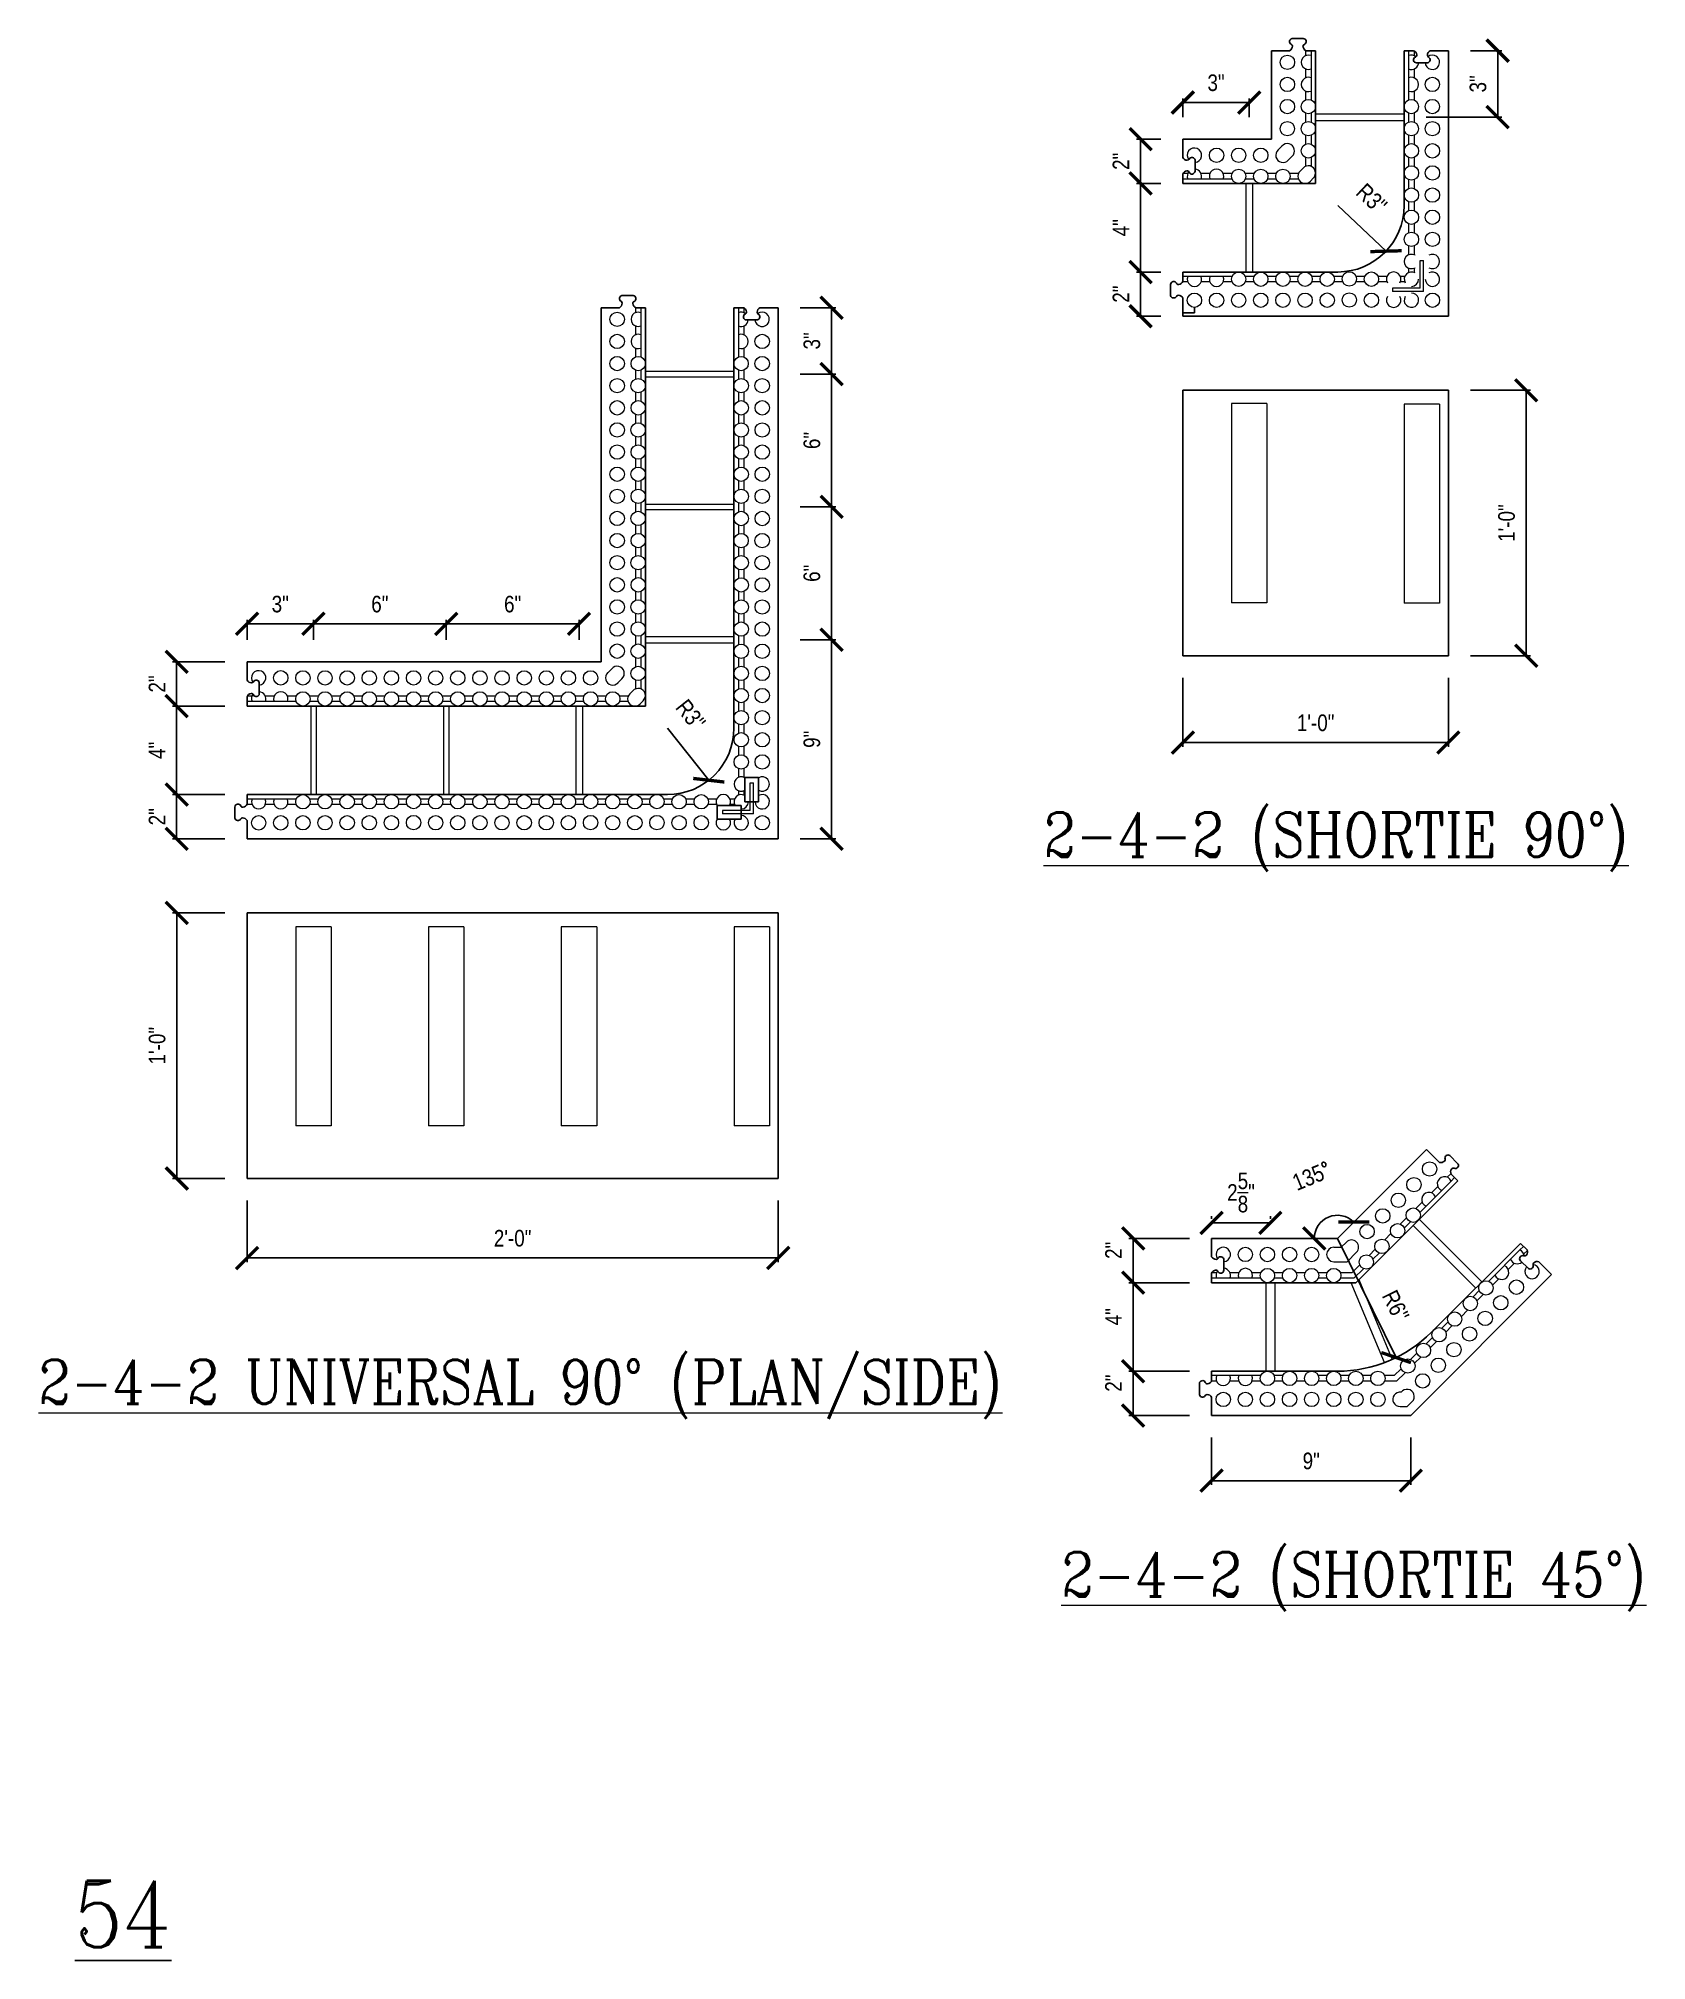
# Model space of a CAD drawing. Header units: inches. Extents: x -75.5 to -2.8, y 1.2 to 88.
import ezdxf

# ---------------------------------------------------------------- set-up
doc = ezdxf.new("R2010")
doc.units = ezdxf.units.IN
doc.header["$MEASUREMENT"] = 0
doc.layers.get('Defpoints').update_dxf_attribs({"color": 252})
for name, color, linetype, lineweight in [('A1 fine', 251, 'Continuous', 5), ('DETAILS', 7, 'Continuous', 13), ('DIM', 3, 'Continuous', 13)]:
    doc.layers.add(name, color=color, linetype=linetype, lineweight=lineweight)
doc.styles.add('ARCTEXT', font='arctext.shx', dxfattribs={"width": 0.85})
doc.styles.add('RomanC', font='romanc.shx', dxfattribs={"width": 0.85, "height": 5})
doc.dimstyles.new('ARCTEXT 1-1', dxfattribs={"dimscale": 0, "dimtxt": 1, "dimasz": 1, "dimexe": 0.1875, "dimexo": 1, "dimgap": 0.5, "dimtad": 1, "dimdec": 4, "dimzin": 3, "dimdsep": 46, "dimlunit": 4, "dimtxsty": 'ARCTEXT', "dimblk": 'ARCHTICK', "dimcen": 1, "dimclrd": 256, "dimclre": 256, "dimclrt": 256, "dimadec": 0, "dimazin": 0, "dimtfac": 1, "dimtdec": 4, "dimtofl": 0, "dimtmove": 2, "dimatfit": 3, "dimldrblk": 'arrow', "dimfxl": 0, "dimtolj": 1, "dimtzin": 0, "dimarcsym": 0})

msp = doc.modelspace()

# ---------------------------------------------------------------- texts
at = {"layer": 'Defpoints', "insert": (-71.65279, 4.78609), "char_height": 3, "width": 90.08, "attachment_point": 2, "style": 'RomanC'}
msp.add_mtext('{\\L54\\P}\\P            ', dxfattribs=at)
at = {"layer": 'DIM', "char_height": 2, "attachment_point": 2, "style": 'RomanC'}
for s, insert, width in [('{\\L2-4-2 (SHORTIE 90°)}', (-16.8394, 53.06201), 90.08), ('{\\L2-4-2 UNIVERSAL 90° (PLAN/SIDE)}', (-53.69302, 28.33346), 47.5072766), ('{\\L2-4-2 (SHORTIE 45°)}', (-16.03745, 19.6428), 90.08)]:
    msp.add_mtext(s, dxfattribs=dict(at, insert=insert, width=width))

# ---------------------------------------------------------------- blocks, each defined once
blk = doc.blocks.new('_ArchTick')
at = {"color": 0, "linetype": 'ByBlock', "const_width": 0.15}
blk.add_lwpolyline([(-0.5, -0.5), (0.5, 0.5)], dxfattribs=at)
blk = doc.blocks.new('*D126')
at = {"layer": 'Defpoints', "color": 0}
for p in [(-22.466, 31.814), (-26.013, 27.814), (-22.466, 27.814)]:
    blk.add_point(p, dxfattribs=at)
at = {"layer": 'DIM', "lineweight": -2}
for p, q in [((-23.466, 31.814), (-26.201, 31.814)), ((-26.013, 31.814), (-26.013, 27.814)), ((-23.466, 27.814), (-26.201, 27.814))]:
    blk.add_line(p, q, dxfattribs=at)
for p, rotation in [((-26.013, 31.814), 90), ((-26.013, 27.814), 270)]:
    blk.add_blockref('_ArchTick', p, dxfattribs=dict(at, rotation=rotation))
at = {"layer": 'DIM', "color": 2, "insert": (-26.901, 30.276), "char_height": 0.75, "attachment_point": 5, "rotation": 90, "style": 'ARCTEXT'}
blk.add_mtext('\\A1;4"', dxfattribs=at)
blk = doc.blocks.new('arrow')
at = {"layer": 'DIM'}
blk.add_hatch(color=253, dxfattribs=at).paths.add_polyline_path([(-2, 0.5), (-2, -0.5), (0, 0)])
at = {"layer": 'DIM', "lineweight": 9}
for points in [[(-2, 0.983), (-2, 0.5), (-2.469, 0.617)], [(0.374, 0.094), (0, 0)], [(0.374, -0.094), (0, 0)], [(-2, -0.983), (-2, -0.5), (-2.469, -0.617)]]:
    blk.add_lwpolyline(points, dxfattribs=at)
at = {"layer": 'DIM', "lineweight": 15}
blk.add_lwpolyline([(0, 0), (-2, -0.5), (-2, 0.5), (0, 0)], dxfattribs=at)
blk = doc.blocks.new('*D127')
at = {"layer": 'Defpoints', "color": 0}
for p in [(-26.013, 33.814), (-22.466, 33.814), (-22.466, 31.814)]:
    blk.add_point(p, dxfattribs=at)
at = {"layer": 'DIM', "lineweight": -2}
for p, q in [((-23.466, 33.814), (-26.201, 33.814)), ((-26.013, 31.814), (-26.013, 33.814)), ((-23.466, 31.814), (-26.201, 31.814))]:
    blk.add_line(p, q, dxfattribs=at)
for p, rotation in [((-26.013, 33.814), 90), ((-26.013, 31.814), 270)]:
    blk.add_blockref('_ArchTick', p, dxfattribs=dict(at, rotation=rotation))
at = {"layer": 'DIM', "color": 2, "insert": (-26.901, 33.276), "char_height": 0.75, "attachment_point": 5, "rotation": 90, "style": 'ARCTEXT'}
blk.add_mtext('\\A1;2"', dxfattribs=at)
blk = doc.blocks.new('*D129')
at = {"layer": 'Defpoints', "color": 0}
for p in [(-22.466, 25.814), (-13.466, 25.814), (-13.466, 22.869)]:
    blk.add_point(p, dxfattribs=at)
at = {"layer": 'DIM', "lineweight": -2}
for p, q in [((-22.466, 24.814), (-22.466, 22.682)), ((-13.466, 24.814), (-13.466, 22.682)), ((-22.466, 22.869), (-13.466, 22.869))]:
    blk.add_line(p, q, dxfattribs=at)
at = {"layer": 'DIM', "lineweight": -2, "rotation": 180}
blk.add_blockref('_ArchTick', (-22.466, 22.869), dxfattribs=at)
at = {"layer": 'DIM', "lineweight": -2}
blk.add_blockref('_ArchTick', (-13.466, 22.869), dxfattribs=at)
at = {"layer": 'DIM', "color": 2, "insert": (-17.966, 23.757), "char_height": 0.75, "attachment_point": 5, "style": 'ARCTEXT'}
blk.add_mtext('\\A1;9"', dxfattribs=at)
blk = doc.blocks.new('*D130')
at = {"layer": 'Defpoints', "color": 0}
for p in [(-16.78, 33.814), (-14.13, 28.431)]:
    blk.add_point(p, dxfattribs=at)
at = {"layer": 'DIM', "lineweight": -2}
blk.add_line((-16.78, 33.814), (-14.13, 28.431), dxfattribs=at)
at = {"layer": 'DIM', "lineweight": -2, "rotation": 296.2114677520483}
blk.add_blockref('_ArchTick', (-14.13, 28.431), dxfattribs=at)
at = {"layer": 'DIM', "color": 2, "insert": (-14.151, 30.77), "char_height": 0.75, "attachment_point": 5, "rotation": 296.21147, "style": 'ARCTEXT'}
blk.add_mtext('\\A1;R6"', dxfattribs=at)
blk = doc.blocks.new('*D131')
at = {"layer": 'Defpoints', "color": 0}
for p in [(-12.759, 37.835), (-16.78, 34.86), (-22.466, 33.814), (-16.78, 33.814), (-16.78, 33.814)]:
    blk.add_point(p, dxfattribs=at)
at = {"layer": 'DIM', "lineweight": -2}
blk.add_arc((-16.78, 33.814), 1.046, 45, 180, dxfattribs=at)
for p, rotation in [((-16.041, 34.554), 314.9999999999837), ((-17.826, 33.814), 270.0000000000001)]:
    blk.add_blockref('_ArchTick', p, dxfattribs=dict(at, rotation=rotation))
at = {"layer": 'DIM', "color": 2, "insert": (-17.946, 36.628), "char_height": 0.75, "attachment_point": 5, "rotation": 22.5, "style": 'ARCTEXT'}
blk.add_mtext('\\A1;135{\\Fromanc.shx|c0;°}', dxfattribs=at)
blk = doc.blocks.new('*D132')
at = {"layer": 'Defpoints', "color": 0}
for p in [(-23.767, 60.136), (-11.767, 60.136), (-11.767, 56.219)]:
    blk.add_point(p, dxfattribs=at)
at = {"layer": 'DIM', "lineweight": -2}
for p, q in [((-23.767, 59.136), (-23.767, 56.032)), ((-11.767, 59.136), (-11.767, 56.032)), ((-23.767, 56.219), (-11.767, 56.219))]:
    blk.add_line(p, q, dxfattribs=at)
at = {"layer": 'DIM', "lineweight": -2, "rotation": 180}
blk.add_blockref('_ArchTick', (-23.767, 56.219), dxfattribs=at)
at = {"layer": 'DIM', "lineweight": -2}
blk.add_blockref('_ArchTick', (-11.767, 56.219), dxfattribs=at)
at = {"layer": 'DIM', "color": 2, "insert": (-17.767, 57.107), "char_height": 0.75, "attachment_point": 5, "style": 'ARCTEXT'}
blk.add_mtext('\\A1;1\'-0"', dxfattribs=at)
blk = doc.blocks.new('*D133')
at = {"layer": 'Defpoints', "color": 0}
for p in [(-11.767, 72.136), (-11.767, 60.136), (-8.25, 60.136)]:
    blk.add_point(p, dxfattribs=at)
at = {"layer": 'DIM', "lineweight": -2}
for p, q in [((-10.767, 72.136), (-8.063, 72.136)), ((-8.25, 72.136), (-8.25, 60.136)), ((-10.767, 60.136), (-8.063, 60.136))]:
    blk.add_line(p, q, dxfattribs=at)
for p, rotation in [((-8.25, 72.136), 90), ((-8.25, 60.136), 270)]:
    blk.add_blockref('_ArchTick', p, dxfattribs=dict(at, rotation=rotation))
at = {"layer": 'DIM', "color": 2, "insert": (-9.138, 66.136), "char_height": 0.75, "attachment_point": 5, "rotation": 90, "style": 'ARCTEXT'}
blk.add_mtext('\\A1;1\'-0"', dxfattribs=at)
blk = doc.blocks.new('*D134')
at = {"layer": 'Defpoints', "color": 0}
for p in [(-23.767, 81.48), (-25.676, 77.48), (-23.767, 77.48)]:
    blk.add_point(p, dxfattribs=at)
at = {"layer": 'DIM', "lineweight": -2}
for p, q in [((-24.767, 81.48), (-25.864, 81.48)), ((-25.676, 81.48), (-25.676, 77.48)), ((-24.767, 77.48), (-25.864, 77.48))]:
    blk.add_line(p, q, dxfattribs=at)
for p, rotation in [((-25.676, 81.48), 90), ((-25.676, 77.48), 270)]:
    blk.add_blockref('_ArchTick', p, dxfattribs=dict(at, rotation=rotation))
at = {"layer": 'DIM', "color": 2, "insert": (-26.564, 79.48), "char_height": 0.75, "attachment_point": 5, "rotation": 90, "style": 'ARCTEXT'}
blk.add_mtext('\\A1;4"', dxfattribs=at)
blk = doc.blocks.new('*D135')
at = {"layer": 'Defpoints', "color": 0}
for p in [(-23.767, 83.48), (-25.676, 81.48), (-23.767, 81.48)]:
    blk.add_point(p, dxfattribs=at)
at = {"layer": 'DIM', "lineweight": -2}
for p, q in [((-24.767, 83.48), (-25.864, 83.48)), ((-25.676, 83.48), (-25.676, 81.48)), ((-24.767, 81.48), (-25.864, 81.48))]:
    blk.add_line(p, q, dxfattribs=at)
for p, rotation in [((-25.676, 83.48), 90), ((-25.676, 81.48), 270)]:
    blk.add_blockref('_ArchTick', p, dxfattribs=dict(at, rotation=rotation))
at = {"layer": 'DIM', "color": 2, "insert": (-26.564, 82.48), "char_height": 0.75, "attachment_point": 5, "rotation": 90, "style": 'ARCTEXT'}
blk.add_mtext('\\A1;2"', dxfattribs=at)
blk = doc.blocks.new('*D136')
at = {"layer": 'Defpoints', "color": 0}
for p in [(-23.767, 77.48), (-25.676, 75.48), (-23.767, 75.48)]:
    blk.add_point(p, dxfattribs=at)
at = {"layer": 'DIM', "lineweight": -2}
for p, q in [((-24.767, 77.48), (-25.864, 77.48)), ((-25.676, 77.48), (-25.676, 75.48)), ((-24.767, 75.48), (-25.864, 75.48))]:
    blk.add_line(p, q, dxfattribs=at)
for p, rotation in [((-25.676, 77.48), 90), ((-25.676, 75.48), 270)]:
    blk.add_blockref('_ArchTick', p, dxfattribs=dict(at, rotation=rotation))
at = {"layer": 'DIM', "color": 2, "insert": (-26.564, 76.48), "char_height": 0.75, "attachment_point": 5, "rotation": 90, "style": 'ARCTEXT'}
blk.add_mtext('\\A1;2"', dxfattribs=at)
blk = doc.blocks.new('*D137')
at = {"layer": 'Defpoints', "color": 0}
for p in [(-16.767, 80.48), (-14.586, 78.421)]:
    blk.add_point(p, dxfattribs=at)
at = {"layer": 'DIM', "lineweight": -2}
blk.add_line((-16.767, 80.48), (-14.586, 78.421), dxfattribs=at)
at = {"layer": 'DIM', "lineweight": -2, "rotation": 316.6486265771512}
blk.add_blockref('_ArchTick', (-14.586, 78.421), dxfattribs=at)
at = {"layer": 'DIM', "color": 2, "insert": (-15.24, 80.799), "char_height": 0.75, "attachment_point": 5, "rotation": 316.64863, "style": 'ARCTEXT'}
blk.add_mtext('\\A1;R3"', dxfattribs=at)
blk = doc.blocks.new('*D138')
at = {"layer": 'Defpoints', "color": 0}
for p in [(-66.051, 36.523), (-42.051, 36.523), (-42.051, 32.931)]:
    blk.add_point(p, dxfattribs=at)
at = {"layer": 'DIM', "lineweight": -2}
for p, q in [((-66.051, 35.523), (-66.051, 32.743)), ((-42.051, 35.523), (-42.051, 32.743)), ((-66.051, 32.931), (-42.051, 32.931))]:
    blk.add_line(p, q, dxfattribs=at)
at = {"layer": 'DIM', "lineweight": -2, "rotation": 180}
blk.add_blockref('_ArchTick', (-66.051, 32.931), dxfattribs=at)
at = {"layer": 'DIM', "lineweight": -2}
blk.add_blockref('_ArchTick', (-42.051, 32.931), dxfattribs=at)
at = {"layer": 'DIM', "color": 2, "insert": (-54.051, 33.819), "char_height": 0.75, "attachment_point": 5, "style": 'ARCTEXT'}
blk.add_mtext('\\A1;2\'-0"', dxfattribs=at)
blk = doc.blocks.new('*D139')
at = {"layer": 'Defpoints', "color": 0}
for p in [(-66.051, 48.523), (-69.225, 36.523), (-66.051, 36.523)]:
    blk.add_point(p, dxfattribs=at)
at = {"layer": 'DIM', "lineweight": -2}
for p, q in [((-67.051, 48.523), (-69.413, 48.523)), ((-69.225, 48.523), (-69.225, 36.523)), ((-67.051, 36.523), (-69.413, 36.523))]:
    blk.add_line(p, q, dxfattribs=at)
for p, rotation in [((-69.225, 48.523), 90), ((-69.225, 36.523), 270)]:
    blk.add_blockref('_ArchTick', p, dxfattribs=dict(at, rotation=rotation))
at = {"layer": 'DIM', "color": 2, "insert": (-70.113, 42.523), "char_height": 0.75, "attachment_point": 5, "rotation": 90, "style": 'ARCTEXT'}
blk.add_mtext('\\A1;1\'-0"', dxfattribs=at)
blk = doc.blocks.new('*D140')
at = {"layer": 'Defpoints', "color": 0}
for p in [(-20.767, 85.139), (-23.767, 83.48), (-20.767, 83.48)]:
    blk.add_point(p, dxfattribs=at)
at = {"layer": 'DIM', "lineweight": -2}
for p, q in [((-23.767, 84.48), (-23.767, 85.326)), ((-23.767, 85.139), (-20.767, 85.139)), ((-20.767, 84.48), (-20.767, 85.326))]:
    blk.add_line(p, q, dxfattribs=at)
at = {"layer": 'DIM', "lineweight": -2, "rotation": 180}
blk.add_blockref('_ArchTick', (-23.767, 85.139), dxfattribs=at)
at = {"layer": 'DIM', "lineweight": -2}
blk.add_blockref('_ArchTick', (-20.767, 85.139), dxfattribs=at)
at = {"layer": 'DIM', "color": 2, "insert": (-22.267, 86.027), "char_height": 0.75, "attachment_point": 5, "style": 'ARCTEXT'}
blk.add_mtext('\\A1;3"', dxfattribs=at)
blk = doc.blocks.new('*D141')
at = {"layer": 'Defpoints', "color": 0}
for p in [(-63.051, 61.583), (-66.051, 59.867), (-63.051, 59.867)]:
    blk.add_point(p, dxfattribs=at)
at = {"layer": 'DIM', "lineweight": -2}
for p, q in [((-66.051, 60.867), (-66.051, 61.771)), ((-63.051, 60.867), (-63.051, 61.771)), ((-66.051, 61.583), (-63.051, 61.583))]:
    blk.add_line(p, q, dxfattribs=at)
at = {"layer": 'DIM', "lineweight": -2, "rotation": 180}
blk.add_blockref('_ArchTick', (-66.051, 61.583), dxfattribs=at)
at = {"layer": 'DIM', "lineweight": -2}
blk.add_blockref('_ArchTick', (-63.051, 61.583), dxfattribs=at)
at = {"layer": 'DIM', "color": 2, "insert": (-64.551, 62.471), "char_height": 0.75, "attachment_point": 5, "style": 'ARCTEXT'}
blk.add_mtext('\\A1;3"', dxfattribs=at)
blk = doc.blocks.new('*D142')
at = {"layer": 'Defpoints', "color": 0}
for p in [(-57.051, 61.583), (-63.051, 59.867), (-57.051, 59.867)]:
    blk.add_point(p, dxfattribs=at)
at = {"layer": 'DIM', "lineweight": -2}
for p, q in [((-63.051, 60.867), (-63.051, 61.771)), ((-57.051, 60.867), (-57.051, 61.771)), ((-63.051, 61.583), (-57.051, 61.583))]:
    blk.add_line(p, q, dxfattribs=at)
at = {"layer": 'DIM', "lineweight": -2, "rotation": 180}
blk.add_blockref('_ArchTick', (-63.051, 61.583), dxfattribs=at)
at = {"layer": 'DIM', "lineweight": -2}
blk.add_blockref('_ArchTick', (-57.051, 61.583), dxfattribs=at)
at = {"layer": 'DIM', "color": 2, "insert": (-60.051, 62.471), "char_height": 0.75, "attachment_point": 5, "style": 'ARCTEXT'}
blk.add_mtext('\\A1;6"', dxfattribs=at)
blk = doc.blocks.new('*D143')
at = {"layer": 'Defpoints', "color": 0}
for p in [(-51.051, 61.583), (-57.051, 59.867), (-51.051, 59.867)]:
    blk.add_point(p, dxfattribs=at)
at = {"layer": 'DIM', "lineweight": -2}
for p, q in [((-57.051, 60.867), (-57.051, 61.771)), ((-51.051, 60.867), (-51.051, 61.771)), ((-57.051, 61.583), (-51.051, 61.583))]:
    blk.add_line(p, q, dxfattribs=at)
at = {"layer": 'DIM', "lineweight": -2, "rotation": 180}
blk.add_blockref('_ArchTick', (-57.051, 61.583), dxfattribs=at)
at = {"layer": 'DIM', "lineweight": -2}
blk.add_blockref('_ArchTick', (-51.051, 61.583), dxfattribs=at)
at = {"layer": 'DIM', "color": 2, "insert": (-54.051, 62.471), "char_height": 0.75, "attachment_point": 5, "style": 'ARCTEXT'}
blk.add_mtext('\\A1;6"', dxfattribs=at)
blk = doc.blocks.new('*D144')
at = {"layer": 'Defpoints', "color": 0}
for p in [(-69.232, 53.867), (-66.051, 53.867), (-66.051, 51.867)]:
    blk.add_point(p, dxfattribs=at)
at = {"layer": 'DIM', "lineweight": -2}
for p, q in [((-67.051, 53.867), (-69.419, 53.867)), ((-69.232, 51.867), (-69.232, 53.867)), ((-67.051, 51.867), (-69.419, 51.867))]:
    blk.add_line(p, q, dxfattribs=at)
for p, rotation in [((-69.232, 53.867), 90), ((-69.232, 51.867), 270)]:
    blk.add_blockref('_ArchTick', p, dxfattribs=dict(at, rotation=rotation))
at = {"layer": 'DIM', "color": 2, "insert": (-70.119, 52.867), "char_height": 0.75, "attachment_point": 5, "rotation": 90, "style": 'ARCTEXT'}
blk.add_mtext('\\A1;2"', dxfattribs=at)
blk = doc.blocks.new('*D145')
at = {"layer": 'Defpoints', "color": 0}
for p in [(-69.232, 57.867), (-66.051, 57.867), (-66.051, 53.867)]:
    blk.add_point(p, dxfattribs=at)
at = {"layer": 'DIM', "lineweight": -2}
for p, q in [((-67.051, 57.867), (-69.419, 57.867)), ((-69.232, 53.867), (-69.232, 57.867)), ((-67.051, 53.867), (-69.419, 53.867))]:
    blk.add_line(p, q, dxfattribs=at)
for p, rotation in [((-69.232, 57.867), 90), ((-69.232, 53.867), 270)]:
    blk.add_blockref('_ArchTick', p, dxfattribs=dict(at, rotation=rotation))
at = {"layer": 'DIM', "color": 2, "insert": (-70.119, 55.867), "char_height": 0.75, "attachment_point": 5, "rotation": 90, "style": 'ARCTEXT'}
blk.add_mtext('\\A1;4"', dxfattribs=at)
blk = doc.blocks.new('*D146')
at = {"layer": 'Defpoints', "color": 0}
for p in [(-69.232, 59.867), (-66.051, 59.867), (-66.051, 57.867)]:
    blk.add_point(p, dxfattribs=at)
at = {"layer": 'DIM', "lineweight": -2}
for p, q in [((-67.051, 59.867), (-69.419, 59.867)), ((-69.232, 57.867), (-69.232, 59.867)), ((-67.051, 57.867), (-69.419, 57.867))]:
    blk.add_line(p, q, dxfattribs=at)
for p, rotation in [((-69.232, 59.867), 90), ((-69.232, 57.867), 270)]:
    blk.add_blockref('_ArchTick', p, dxfattribs=dict(at, rotation=rotation))
at = {"layer": 'DIM', "color": 2, "insert": (-70.119, 58.867), "char_height": 0.75, "attachment_point": 5, "rotation": 90, "style": 'ARCTEXT'}
blk.add_mtext('\\A1;2"', dxfattribs=at)
blk = doc.blocks.new('*D147')
at = {"layer": 'Defpoints', "color": 0}
for p in [(-47.051, 56.867), (-45.187, 54.517)]:
    blk.add_point(p, dxfattribs=at)
at = {"layer": 'DIM', "lineweight": -2}
blk.add_line((-47.051, 56.867), (-45.187, 54.517), dxfattribs=at)
at = {"layer": 'DIM', "lineweight": -2, "rotation": 308.4081689539565}
blk.add_blockref('_ArchTick', (-45.187, 54.517), dxfattribs=at)
at = {"layer": 'DIM', "color": 2, "insert": (-46.009, 57.473), "char_height": 0.75, "attachment_point": 5, "rotation": 308.40817, "style": 'ARCTEXT'}
blk.add_mtext('\\A1;R3"', dxfattribs=at)
blk = doc.blocks.new('*D148')
at = {"layer": 'Defpoints', "color": 0}
for p in [(-11.767, 87.48), (-13.767, 84.48), (-9.541, 84.48)]:
    blk.add_point(p, dxfattribs=at)
at = {"layer": 'DIM', "lineweight": -2}
for p, q in [((-10.767, 87.48), (-9.354, 87.48)), ((-9.541, 87.48), (-9.541, 84.48)), ((-12.767, 84.48), (-9.354, 84.48))]:
    blk.add_line(p, q, dxfattribs=at)
for p, rotation in [((-9.541, 87.48), 90), ((-9.541, 84.48), 270)]:
    blk.add_blockref('_ArchTick', p, dxfattribs=dict(at, rotation=rotation))
at = {"layer": 'DIM', "color": 2, "insert": (-10.429, 85.98), "char_height": 0.75, "attachment_point": 5, "rotation": 90, "style": 'ARCTEXT'}
blk.add_mtext('\\A1;3"', dxfattribs=at)
blk = doc.blocks.new('*D149')
at = {"layer": 'Defpoints', "color": 0}
for p in [(-19.811, 34.517), (-22.466, 33.814), (-19.811, 33.814)]:
    blk.add_point(p, dxfattribs=at)
at = {"layer": 'DIM', "lineweight": -2}
for p, q in [((-22.466, 34.814), (-22.466, 34.704)), ((-19.811, 34.814), (-19.811, 34.704)), ((-22.466, 34.517), (-19.811, 34.517))]:
    blk.add_line(p, q, dxfattribs=at)
at = {"layer": 'DIM', "lineweight": -2, "rotation": 180}
blk.add_blockref('_ArchTick', (-22.466, 34.517), dxfattribs=at)
at = {"layer": 'DIM', "lineweight": -2}
blk.add_blockref('_ArchTick', (-19.811, 34.517), dxfattribs=at)
at = {"layer": 'DIM', "color": 2, "insert": (-21.139, 35.892), "char_height": 0.75, "attachment_point": 5, "style": 'ARCTEXT'}
blk.add_mtext('\\A1;2{\\H1.000000x;\\S5/8;}"', dxfattribs=at)
blk = doc.blocks.new('*D150')
at = {"layer": 'Defpoints', "color": 0}
for p in [(-42.051, 75.867), (-42.051, 72.867), (-39.639, 72.867)]:
    blk.add_point(p, dxfattribs=at)
at = {"layer": 'DIM', "lineweight": -2}
for p, q in [((-41.051, 75.867), (-39.451, 75.867)), ((-39.639, 75.867), (-39.639, 72.867)), ((-41.051, 72.867), (-39.451, 72.867))]:
    blk.add_line(p, q, dxfattribs=at)
for p, rotation in [((-39.639, 75.867), 90), ((-39.639, 72.867), 270)]:
    blk.add_blockref('_ArchTick', p, dxfattribs=dict(at, rotation=rotation))
at = {"layer": 'DIM', "color": 2, "insert": (-40.527, 74.367), "char_height": 0.75, "attachment_point": 5, "rotation": 90, "style": 'ARCTEXT'}
blk.add_mtext('\\A1;3"', dxfattribs=at)
blk = doc.blocks.new('*D151')
at = {"layer": 'Defpoints', "color": 0}
for p in [(-42.051, 72.867), (-42.051, 66.867), (-39.639, 66.867)]:
    blk.add_point(p, dxfattribs=at)
at = {"layer": 'DIM', "lineweight": -2}
for p, q in [((-41.051, 72.867), (-39.451, 72.867)), ((-39.639, 72.867), (-39.639, 66.867)), ((-41.051, 66.867), (-39.451, 66.867))]:
    blk.add_line(p, q, dxfattribs=at)
for p, rotation in [((-39.639, 72.867), 90), ((-39.639, 66.867), 270)]:
    blk.add_blockref('_ArchTick', p, dxfattribs=dict(at, rotation=rotation))
at = {"layer": 'DIM', "color": 2, "insert": (-40.527, 69.867), "char_height": 0.75, "attachment_point": 5, "rotation": 90, "style": 'ARCTEXT'}
blk.add_mtext('\\A1;6"', dxfattribs=at)
blk = doc.blocks.new('*D152')
at = {"layer": 'Defpoints', "color": 0}
for p in [(-42.051, 66.867), (-42.051, 60.867), (-39.639, 60.867)]:
    blk.add_point(p, dxfattribs=at)
at = {"layer": 'DIM', "lineweight": -2}
for p, q in [((-41.051, 66.867), (-39.451, 66.867)), ((-39.639, 66.867), (-39.639, 60.867)), ((-41.051, 60.867), (-39.451, 60.867))]:
    blk.add_line(p, q, dxfattribs=at)
for p, rotation in [((-39.639, 66.867), 90), ((-39.639, 60.867), 270)]:
    blk.add_blockref('_ArchTick', p, dxfattribs=dict(at, rotation=rotation))
at = {"layer": 'DIM', "color": 2, "insert": (-40.527, 63.867), "char_height": 0.75, "attachment_point": 5, "rotation": 90, "style": 'ARCTEXT'}
blk.add_mtext('\\A1;6"', dxfattribs=at)
blk = doc.blocks.new('*D153')
at = {"layer": 'Defpoints', "color": 0}
for p in [(-42.051, 60.867), (-42.051, 51.867), (-39.639, 51.867)]:
    blk.add_point(p, dxfattribs=at)
at = {"layer": 'DIM', "lineweight": -2}
for p, q in [((-41.051, 60.867), (-39.451, 60.867)), ((-39.639, 60.867), (-39.639, 51.867)), ((-41.051, 51.867), (-39.451, 51.867))]:
    blk.add_line(p, q, dxfattribs=at)
for p, rotation in [((-39.639, 60.867), 90), ((-39.639, 51.867), 270)]:
    blk.add_blockref('_ArchTick', p, dxfattribs=dict(at, rotation=rotation))
at = {"layer": 'DIM', "color": 2, "insert": (-40.527, 56.367), "char_height": 0.75, "attachment_point": 5, "rotation": 90, "style": 'ARCTEXT'}
blk.add_mtext('\\A1;9"', dxfattribs=at)

# ---------------------------------------------------------------- dimensions: what is measured, and where the dimension line sits
at = {"layer": 'DIM'}
for base, p1, p2, picture, middle in [((-9.54107, 84.47999), (-11.76747, 87.47999), (-13.76747, 84.47999), '*D148', (-10.429, 85.97999)), ((-25.67602, 81.47999), (-23.76747, 83.47999), (-23.76747, 81.47999), '*D135', (-26.56395, 82.47999)), ((-25.67602, 77.47999), (-23.76747, 81.47999), (-23.76747, 77.47999), '*D134', (-26.56395, 79.47999)), ((-25.67602, 75.47999), (-23.76747, 77.47999), (-23.76747, 75.47999), '*D136', (-26.56395, 76.47999)), ((-39.63858, 72.86741), (-42.0512, 75.86741), (-42.0512, 72.86741), '*D150', (-40.52651, 74.36741)), ((-39.63858, 66.86741), (-42.0512, 72.86741), (-42.0512, 66.86741), '*D151', (-40.52651, 69.86741)), ((-8.25032, 60.13602), (-11.76747, 72.13602), (-11.76747, 60.13602), '*D133', (-9.13825, 66.13602)), ((-39.63858, 60.86741), (-42.0512, 66.86741), (-42.0512, 60.86741), '*D152', (-40.52651, 63.86741)), ((-39.63858, 51.86741), (-42.0512, 60.86741), (-42.0512, 51.86741), '*D153', (-40.52651, 56.36741)), ((-69.23153, 59.86741), (-66.0512, 57.86741), (-66.0512, 59.86741), '*D146', (-70.11947, 58.86741)), ((-69.23153, 57.86741), (-66.0512, 53.86741), (-66.0512, 57.86741), '*D145', (-70.11947, 55.86741)), ((-69.23153, 53.86741), (-66.0512, 51.86741), (-66.0512, 53.86741), '*D144', (-70.11947, 52.86741)), ((-69.225, 36.52344), (-66.0512, 48.52344), (-66.0512, 36.52344), '*D139', (-70.11293, 42.52344))]:
    dim = msp.add_linear_dim(base=base, p1=p1, p2=p2, angle=90, dimstyle='ARCTEXT 1-1', override={"dimscale": 1, "dimtxt": 0.75, "dimclrt": 2}, dxfattribs=at)
    dim.commit()
    dim.dimension.update_dxf_attribs({"geometry": picture, "text_midpoint": middle})
for base, p1, p2, picture, middle in [((-20.76747, 85.13886), (-23.76747, 83.47999), (-20.76747, 83.47999), '*D140', (-22.26747, 86.02679)), ((-63.0512, 61.58333), (-66.0512, 59.86741), (-63.0512, 59.86741), '*D141', (-64.5512, 62.47126)), ((-57.0512, 61.58333), (-63.0512, 59.86741), (-57.0512, 59.86741), '*D142', (-60.0512, 62.47126)), ((-51.0512, 61.58333), (-57.0512, 59.86741), (-51.0512, 59.86741), '*D143', (-54.0512, 62.47126)), ((-11.76747, 56.21936), (-23.76747, 60.13602), (-11.76747, 60.13602), '*D132', (-17.76747, 57.10729)), ((-42.0512, 32.93061), (-66.0512, 36.52344), (-42.0512, 36.52344), '*D138', (-54.0512, 33.81855)), ((-19.81105, 34.51697), (-22.46638, 33.81411), (-19.81105, 33.81411), '*D149', (-21.13872, 35.89197)), ((-13.46638, 22.86924), (-22.46638, 25.81411), (-13.46638, 25.81411), '*D129', (-17.96638, 23.75717))]:
    dim = msp.add_linear_dim(base=base, p1=p1, p2=p2, dimstyle='ARCTEXT 1-1', override={"dimscale": 1, "dimtxt": 0.75, "dimclrt": 2}, dxfattribs=at)
    dim.commit()
    dim.dimension.update_dxf_attribs({"geometry": picture, "text_midpoint": middle})
for center, mpoint, picture, middle in [((-16.76747, 80.47999), (-14.58599, 78.42058), '*D137', (-15.23981, 80.79937)), ((-47.0512, 56.86741), (-45.18742, 54.5166), '*D147', (-46.00867, 57.4729)), ((-16.78009, 33.81411), (-14.12998, 28.43109), '*D130', (-14.15064, 30.76998))]:
    dim = msp.add_radius_dim(center=center, mpoint=mpoint, dimstyle='ARCTEXT 1-1', override={"dimscale": 1, "dimtxt": 0.75, "dimclrt": 2}, dxfattribs=at)
    dim.commit()
    dim.dimension.update_dxf_attribs({"geometry": picture, "text_midpoint": middle, "dimtype": 164})
dim = msp.add_angular_dim_2l(base=(-16.78009, 34.8598), line1=((-16.78009, 33.81411), (-12.75928, 37.83493)), line2=((-22.46638, 33.81411), (-16.78009, 33.81411)), text='135{\\Fromanc.shx|c0;°}', dimstyle='ARCTEXT 1-1', override={"dimscale": 1, "dimtxt": 0.75, "dimclrt": 2}, dxfattribs=at)
dim.commit()
dim.dimension.update_dxf_attribs({"geometry": '*D131', "text_midpoint": (-17.94563, 36.62796)})
for base, p2, picture, middle in [((-26.01335, 33.81411), (-22.46638, 33.81411), '*D127', (-26.90128, 33.27575)), ((-26.01335, 27.81411), (-22.46638, 27.81411), '*D126', (-26.90128, 30.27575))]:
    dim = msp.add_linear_dim(base=base, p1=(-22.46638, 31.81411), p2=p2, angle=90, dimstyle='ARCTEXT 1-1', override={"dimscale": 1, "dimtxt": 0.75, "dimclrt": 2}, dxfattribs=at)
    dim.commit()
    dim.dimension.update_dxf_attribs({"geometry": picture, "text_midpoint": middle, "dimtype": 160})
msp.add_linear_dim(base=(-26.01335, 25.81411), p1=(-22.46638, 27.81411), p2=(-22.46638, 25.81411), angle=90, location=(-26.90128, 27.27575), dimstyle='ARCTEXT 1-1', override={"dimscale": 1, "dimtxt": 0.75, "dimclrt": 2}, dxfattribs=at).render()

# ---------------------------------------------------------------- linework, layer by layer
at = {"color": 1}
for p, q in [((-18.82817, 88.03013), (-18.32817, 88.03013)), ((-19.76747, 83.47999), (-19.76747, 87.47999)), ((-19.76747, 87.47999), (-18.94247, 87.47999)), ((-18.19247, 87.47999), (-17.76747, 87.47999)), ((-17.76747, 87.47999), (-17.76747, 81.47999)), ((-13.76747, 80.47999), (-13.76747, 87.47999)), ((-13.76747, 87.47999), (-13.34247, 87.47999)), ((-12.70676, 86.92986), (-13.20676, 86.92986)), ((-12.59247, 87.47999), (-11.76747, 87.47999)), ((-11.76747, 75.47999), (-11.76747, 87.47999)), ((-23.76747, 83.47999), (-19.76747, 83.47999)), ((-23.76747, 83.47999), (-23.76747, 82.65499)), ((-23.21733, 82.5407), (-23.21733, 82.0407)), ((-23.76747, 81.90499), (-23.76747, 81.47999)), ((-23.76747, 81.47999), (-17.76747, 81.47999)), ((-23.76747, 77.47999), (-16.76747, 77.47999)), ((-23.76747, 77.47999), (-23.76747, 77.05499)), ((-24.3176, 76.41929), (-24.3176, 76.91929)), ((-50.0512, 59.86741), (-50.0512, 75.86741)), ((-50.0512, 75.86741), (-49.2262, 75.86741)), ((-49.11191, 76.41755), (-48.61191, 76.41755)), ((-48.4762, 75.86741), (-48.0512, 75.86741)), ((-48.0512, 75.86741), (-48.0512, 57.86741)), ((-44.0512, 56.86741), (-44.0512, 75.86741)), ((-44.0512, 75.86741), (-43.6262, 75.86741)), ((-42.8762, 75.86741), (-42.0512, 75.86741)), ((-42.0512, 51.86741), (-42.0512, 75.86741)), ((-23.76747, 76.30499), (-23.76747, 75.47999)), ((-42.9905, 75.31727), (-43.4905, 75.31727)), ((-23.76747, 75.47999), (-11.76747, 75.47999)), ((-23.76747, 60.13602), (-23.76747, 72.13602)), ((-23.76747, 72.13602), (-11.76747, 72.13602)), ((-11.76747, 60.13602), (-11.76747, 72.13602)), ((-11.76747, 60.13602), (-23.76747, 60.13602)), ((-66.0512, 59.86741), (-50.0512, 59.86741)), ((-66.0512, 59.86741), (-66.0512, 59.04241)), ((-66.0512, 58.29241), (-66.0512, 57.86741)), ((-65.50106, 58.92811), (-65.50106, 58.42811)), ((-66.0512, 57.86741), (-48.0512, 57.86741)), ((-66.0512, 53.86741), (-47.0512, 53.86741)), ((-66.0512, 53.86741), (-66.0512, 53.44241)), ((-42.93382, 54.63371), (-43.55882, 54.63371)), ((-43.55882, 53.54368), (-43.55882, 54.63371)), ((-42.93382, 53.54368), (-42.93382, 54.63371)), ((-66.60134, 52.80671), (-66.60134, 53.30671)), ((-43.72132, 53.38118), (-44.81135, 53.38118)), ((-44.81135, 53.38118), (-44.81135, 52.75618)), ((-43.72132, 53.38118), (-43.72132, 52.75618)), ((-42.93382, 53.54368), (-43.55882, 53.54368)), ((-66.0512, 52.69241), (-66.0512, 51.86741)), ((-43.72132, 52.75618), (-44.81135, 52.75618)), ((-66.0512, 51.86741), (-42.0512, 51.86741)), ((-66.0512, 48.52344), (-66.0512, 36.52344)), ((-42.0512, 48.52344), (-66.0512, 48.52344)), ((-42.0512, 48.52344), (-42.0512, 36.52344)), ((-16.78009, 33.81411), (-12.75928, 37.83493)), ((-12.75928, 37.83493), (-12.17592, 37.25157)), ((-11.70609, 37.55975), (-11.35254, 37.2062)), ((-42.0512, 36.52344), (-66.0512, 36.52344)), ((-11.64558, 36.72124), (-11.34506, 36.42072)), ((-15.95167, 31.81411), (-11.34506, 36.42072)), ((-22.46638, 33.81411), (-16.78009, 33.81411)), ((-22.46638, 33.81411), (-22.46638, 32.98911)), ((-12.53745, 29.57147), (-8.51664, 33.59229)), ((-8.21612, 33.29177), (-8.51664, 33.59229)), ((-22.46638, 32.23911), (-22.46638, 31.81411)), ((-21.91625, 32.87482), (-21.91625, 32.37482)), ((-13.46638, 25.81411), (-7.10242, 32.17807)), ((-8.15561, 32.45325), (-8.50917, 32.8068)), ((-7.10242, 32.17807), (-7.68579, 32.76144)), ((-7.68579, 32.76144), (-7.10242, 32.17807)), ((-22.46638, 31.81411), (-15.95167, 31.81411)), ((-22.46638, 27.81411), (-16.78009, 27.81411)), ((-22.46638, 27.81411), (-22.46638, 27.38911)), ((-22.46638, 27.38911), (-22.46638, 27.81411)), ((-23.01652, 26.75341), (-23.01652, 27.25341)), ((-22.46638, 25.81411), (-22.46638, 26.63911)), ((-22.46638, 26.63911), (-22.46638, 25.81411))]:
    msp.add_line(p, q, dxfattribs=at)
at = {"ltscale": 0.15}
for p, q in [((-23.24247, 75.62999), (-23.71882, 75.62999)), ((-23.24247, 75.87999), (-23.24247, 75.62999)), ((-43.55882, 53.54368), (-43.39632, 53.54368)), ((-20.01105, 31.81411), (-19.61105, 31.81411))]:
    msp.add_line(p, q, dxfattribs=at)
msp.add_line((-13.95282, 26.21539), (-13.95282, 26.21539))
at = {"color": 1}
msp.add_lwpolyline([(-22.46638, 25.81411), (-13.46638, 25.81411)], dxfattribs=at)
for centre, radius, start, end in [((-18.80277, 87.89256), 0.13989, 100.4587879, 241.3323859), ((-18.91786, 87.68208), 0.1, 358.2035314, 61.3323859), ((-18.23856, 87.67322), 0.1, 112.5943949, 186.3223776), ((-18.32984, 87.89256), 0.13758, 292.5943949, 89.3048863), ((-19.05073, 87.68624), 0.23294, 297.6963138, 358.2035314), ((-18.121, 87.68624), 0.21828, 186.3223776, 250.8882562), ((-13.20509, 87.06742), 0.13758, 112.5943949, 269.3048863), ((-13.41393, 87.27374), 0.21828, 6.3223776, 70.8882562), ((-13.29637, 87.28677), 0.1, 292.5943949, 6.3223776), ((-12.61707, 87.27791), 0.1, 178.2035314, 241.3323859), ((-12.4842, 87.27374), 0.23294, 117.6963138, 178.2035314), ((-12.73216, 87.06742), 0.13989, 280.4587879, 61.3323859), ((-23.56122, 82.76326), 0.23294, 207.6963138, 268.2035314), ((-23.56538, 82.63039), 0.1, 268.2035314, 331.3323859), ((-23.3549, 82.5153), 0.13989, 10.4587879, 151.3323859), ((-23.56122, 81.83352), 0.21828, 96.3223776, 160.8882562), ((-23.57424, 81.95109), 0.1, 22.5943949, 96.3223776), ((-23.3549, 82.04237), 0.13758, 202.5943949, 359.3048863), ((-16.76747, 80.47999), 3, 270, 0), ((-24.18003, 76.91762), 0.13758, 22.5943949, 179.3048863), ((-23.96955, 76.3296), 0.1, 88.2035314, 151.3323859), ((-23.96069, 77.0089), 0.1, 202.5943949, 276.3223776), ((-23.97372, 76.19673), 0.23294, 27.6963138, 88.2035314), ((-23.97372, 77.12646), 0.21828, 276.3223776, 340.8882562), ((-49.08651, 76.27998), 0.13989, 100.4587879, 241.3323859), ((-49.33447, 76.07366), 0.23294, 297.6963138, 358.2035314), ((-49.20159, 76.06949), 0.1, 358.2035314, 61.3323859), ((-48.5223, 76.06064), 0.1, 112.5943949, 186.3223776), ((-48.40473, 76.07366), 0.21828, 186.3223776, 250.8882562), ((-48.61357, 76.27998), 0.13758, 292.5943949, 89.3048863), ((-43.48883, 75.45484), 0.13758, 112.5943949, 269.3048863), ((-43.69767, 75.66116), 0.21828, 6.3223776, 70.8882562), ((-43.58011, 75.67419), 0.1, 292.5943949, 6.3223776), ((-42.90081, 75.66533), 0.1, 178.2035314, 241.3323859), ((-42.76793, 75.66116), 0.23294, 117.6963138, 178.2035314), ((-43.01589, 75.45484), 0.13989, 280.4587879, 61.3323859), ((-24.18003, 76.44468), 0.13989, 190.4587879, 331.3323859), ((-65.84495, 59.15068), 0.23294, 207.6963138, 268.2035314), ((-65.84495, 58.22094), 0.21828, 96.3223776, 160.8882562), ((-65.85798, 58.33851), 0.1, 22.5943949, 96.3223776), ((-65.84912, 59.0178), 0.1, 268.2035314, 331.3323859), ((-65.63863, 58.42978), 0.13758, 202.5943949, 359.3048863), ((-65.63863, 58.90272), 0.13989, 10.4587879, 151.3323859), ((-47.0512, 56.86741), 3, 270, 0), ((-66.46377, 53.30504), 0.13758, 22.5943949, 179.3048863), ((-66.24443, 53.39632), 0.1, 202.5943949, 276.3223776), ((-66.25745, 53.51388), 0.21828, 276.3223776, 340.8882562), ((-66.46377, 52.8321), 0.13989, 190.4587879, 331.3323859), ((-66.25328, 52.71702), 0.1, 88.2035314, 151.3323859), ((-66.25745, 52.58414), 0.23294, 27.6963138, 88.2035314), ((-12.01562, 37.37706), 0.1, 313.2035314, 16.3323859), ((-11.78541, 37.44452), 0.13989, 55.4587879, 196.3323859), ((-12.10663, 37.47396), 0.23294, 252.6963138, 313.2035314), ((-11.44921, 36.81654), 0.21828, 141.3223776, 205.8882562), ((-11.54155, 36.89046), 0.1, 67.5943949, 141.3223776), ((-11.45099, 37.1101), 0.13758, 247.5943949, 44.3048863), ((-8.41071, 32.9029), 0.13758, 67.5943949, 224.3048863), ((-8.32015, 33.12254), 0.1, 247.5943949, 321.3223776), ((-8.41249, 33.19646), 0.21828, 321.3223776, 25.8882562), ((-22.26013, 33.09738), 0.23294, 207.6963138, 268.2035314), ((-22.26013, 32.16765), 0.21828, 96.3223776, 160.8882562), ((-22.27316, 32.28521), 0.1, 22.5943949, 96.3223776), ((-22.2643, 32.96451), 0.1, 268.2035314, 331.3323859), ((-22.05382, 32.37649), 0.13758, 202.5943949, 359.3048863), ((-22.05382, 32.84942), 0.13989, 10.4587879, 151.3323859), ((-8.07629, 32.56848), 0.13989, 235.4587879, 16.3323859), ((-7.84608, 32.63594), 0.1, 133.2035314, 196.3323859), ((-7.75507, 32.53904), 0.23294, 72.6963138, 133.2035314), ((-16.78009, 33.81411), 6, 270, 315), ((-22.87895, 27.25174), 0.13758, 22.5943949, 179.3048863), ((-22.65961, 27.34302), 0.1, 202.5943949, 276.3223776), ((-22.67263, 27.46058), 0.21828, 276.3223776, 340.8882562), ((-22.87895, 26.7788), 0.13989, 190.4587879, 331.3323859), ((-22.66847, 26.66372), 0.1, 88.2035314, 151.3323859), ((-22.67263, 26.53085), 0.23294, 27.6963138, 88.2035314)]:
    msp.add_arc(centre, radius, start, end, dxfattribs=at)
at = {"layer": 'A1 fine'}
for p, q in [((-18.21789, 87.47999), (-18.21789, 87.25526)), ((-17.96789, 87.47999), (-17.96789, 87.25526)), ((-17.96789, 87.25526), (-17.96789, 85.25526)), ((-13.56704, 87.47999), (-13.56704, 87.25526)), ((-13.56704, 87.25526), (-13.56704, 85.25526)), ((-13.31704, 87.47999), (-13.31704, 87.25526)), ((-18.21789, 86.65526), (-18.21789, 86.25526)), ((-13.31704, 86.65526), (-13.31704, 86.25526)), ((-18.21789, 85.65526), (-18.21789, 85.25526)), ((-13.31704, 85.65526), (-13.31704, 85.25526)), ((-18.21789, 84.65526), (-18.21789, 84.2557)), ((-17.96789, 84.65526), (-17.96789, 84.25481)), ((-13.56704, 84.65526), (-13.56704, 84.25481)), ((-13.31704, 84.65526), (-13.31704, 84.2557)), ((-18.21789, 83.65482), (-18.21789, 83.25602)), ((-17.96789, 83.6557), (-17.96789, 83.25449)), ((-13.56704, 83.6557), (-13.56704, 83.25449)), ((-13.31704, 83.65482), (-13.31704, 83.25602)), ((-19.27412, 83.18465), (-19.485, 82.97228)), ((-18.81534, 82.72587), (-19.02393, 82.515)), ((-18.21789, 82.6545), (-18.21789, 82.25634)), ((-17.96789, 82.65603), (-17.96789, 82.25416)), ((-13.56704, 82.65603), (-13.56704, 82.25416)), ((-13.31704, 82.6545), (-13.31704, 82.25634)), ((-23.54247, 81.92999), (-23.76747, 81.92999)), ((-23.54247, 81.67999), (-23.76747, 81.67999)), ((-21.545, 81.67999), (-23.54247, 81.67999)), ((-22.54343, 81.92999), (-22.94247, 81.92999)), ((-21.54394, 81.92999), (-21.94343, 81.92999)), ((-20.54394, 81.92999), (-20.945, 81.92999)), ((-20.545, 81.67999), (-20.94394, 81.67999)), ((-19.54394, 81.92999), (-19.945, 81.92999)), ((-19.545, 81.67999), (-19.94394, 81.67999)), ((-18.54394, 81.92999), (-18.945, 81.92999)), ((-18.545, 81.67999), (-18.94394, 81.67999)), ((-18.33683, 82.17295), (-18.4682, 82.03945)), ((-17.8734, 81.718), (-18.005, 81.58399)), ((-13.56704, 81.65636), (-13.56704, 81.25438)), ((-13.31704, 81.65419), (-13.31704, 81.25614)), ((-13.56704, 80.65616), (-13.56704, 80.25405)), ((-13.31704, 80.65439), (-13.31704, 80.25646)), ((-13.56704, 79.65649), (-13.56704, 79.25405)), ((-13.31704, 79.65408), (-13.31704, 79.25646)), ((-13.56704, 78.65649), (-13.56704, 78.25405)), ((-13.31704, 78.65408), (-13.31704, 78.25646)), ((-13.56704, 77.65649), (-13.56704, 77.45437)), ((-13.31704, 77.65408), (-13.31704, 77.45808)), ((-23.54247, 77.27999), (-23.76747, 77.27999)), ((-23.54247, 77.02999), (-23.76747, 77.02999)), ((-21.545, 77.27999), (-23.54247, 77.27999)), ((-22.54343, 77.02999), (-22.94247, 77.02999)), ((-21.54394, 77.02999), (-21.94343, 77.02999)), ((-20.54394, 77.02999), (-20.945, 77.02999)), ((-20.545, 77.27999), (-20.94394, 77.27999)), ((-19.54394, 77.02999), (-19.945, 77.02999)), ((-19.545, 77.27999), (-19.94394, 77.27999)), ((-18.54394, 77.02999), (-18.945, 77.02999)), ((-18.545, 77.27999), (-18.94394, 77.27999)), ((-17.5434, 77.02999), (-17.945, 77.02999)), ((-17.54552, 77.27999), (-17.94394, 77.27999)), ((-16.53986, 77.02999), (-16.94555, 77.02999)), ((-16.54892, 77.27999), (-16.94342, 77.27999)), ((-15.54421, 77.02999), (-15.94938, 77.02999)), ((-15.54527, 77.27999), (-15.94032, 77.27999)), ((-14.54417, 77.02999), (-14.94527, 77.02999)), ((-14.54523, 77.27999), (-14.94421, 77.27999)), ((-13.73705, 77.02999), (-13.94523, 77.02999)), ((-13.73811, 77.27999), (-13.94417, 77.27999)), ((-48.50163, 75.86741), (-48.50163, 75.64268)), ((-48.25163, 75.86741), (-48.25163, 75.64268)), ((-48.25163, 75.64268), (-48.25163, 73.64268)), ((-43.85077, 75.86741), (-43.85077, 75.64268)), ((-43.85077, 75.64268), (-43.85077, 73.64268)), ((-43.60077, 75.86741), (-43.60077, 75.64268)), ((-48.50163, 75.04268), (-48.50163, 74.64268)), ((-43.60077, 75.04268), (-43.60077, 74.64268)), ((-48.50163, 74.04268), (-48.50163, 73.64268)), ((-43.60077, 74.04268), (-43.60077, 73.64268)), ((-48.50163, 73.04268), (-48.50163, 72.64311)), ((-48.25163, 73.04268), (-48.25163, 72.64223)), ((-43.85077, 73.04268), (-43.85077, 72.64223)), ((-43.60077, 73.04268), (-43.60077, 72.64311)), ((-48.50163, 72.04224), (-48.50163, 71.64343)), ((-48.25163, 72.04312), (-48.25163, 71.6419)), ((-43.85077, 72.04312), (-43.85077, 71.6419)), ((-43.60077, 72.04224), (-43.60077, 71.64343)), ((-48.50163, 71.04343), (-48.50163, 70.64387)), ((-48.25163, 71.04343), (-48.25163, 70.64299)), ((-43.85077, 71.04345), (-43.85077, 70.64158)), ((-43.60077, 71.04192), (-43.60077, 70.64376)), ((-48.50163, 70.04299), (-48.50163, 69.64419)), ((-48.25163, 70.04388), (-48.25163, 69.64266)), ((-43.85077, 70.04378), (-43.85077, 69.64179)), ((-43.60077, 70.04161), (-43.60077, 69.64356)), ((-48.50163, 69.04419), (-48.50163, 68.64463)), ((-48.25163, 69.04419), (-48.25163, 68.64375)), ((-43.85077, 69.04358), (-43.85077, 68.64146)), ((-43.60077, 69.04181), (-43.60077, 68.64388)), ((-48.50163, 68.04375), (-48.50163, 67.64495)), ((-48.25163, 68.04463), (-48.25163, 67.64342)), ((-43.85077, 68.04391), (-43.85077, 67.64146)), ((-43.60077, 68.0415), (-43.60077, 67.64388)), ((-48.50163, 67.04495), (-48.50163, 66.64539)), ((-48.25163, 67.04495), (-48.25163, 66.64451)), ((-43.85077, 67.04391), (-43.85077, 66.64146)), ((-43.60077, 67.0415), (-43.60077, 66.64388)), ((-48.50163, 66.04451), (-48.50163, 65.64571)), ((-48.25163, 66.04539), (-48.25163, 65.64418)), ((-43.85077, 66.04391), (-43.85077, 65.64146)), ((-43.60077, 66.0415), (-43.60077, 65.64388)), ((-48.50163, 65.04571), (-48.50163, 64.64615)), ((-48.25163, 65.04571), (-48.25163, 64.64526)), ((-43.85077, 65.04388), (-43.85077, 64.64343)), ((-43.60077, 65.04388), (-43.60077, 64.64431)), ((-48.50163, 64.04527), (-48.50163, 63.64647)), ((-48.25163, 64.04615), (-48.25163, 63.64494)), ((-43.85077, 64.04432), (-43.85077, 63.6431)), ((-43.60077, 64.04344), (-43.60077, 63.64463)), ((-48.50163, 63.04647), (-48.50163, 62.6469)), ((-48.25163, 63.04647), (-48.25163, 62.64602)), ((-43.85077, 63.04465), (-43.85077, 62.64278)), ((-43.60077, 63.04312), (-43.60077, 62.64496)), ((-48.50163, 62.04603), (-48.50163, 61.64722)), ((-48.25163, 62.04691), (-48.25163, 61.64569)), ((-43.85077, 62.04498), (-43.85077, 61.64299)), ((-43.60077, 62.0428), (-43.60077, 61.64476)), ((-48.50163, 61.04722), (-48.50163, 60.64766)), ((-48.25163, 61.04722), (-48.25163, 60.64678)), ((-43.85077, 61.04478), (-43.85077, 60.64266)), ((-43.60077, 61.04301), (-43.60077, 60.64508)), ((-48.50163, 60.04678), (-48.50163, 59.64798)), ((-48.25163, 60.04767), (-48.25163, 59.64645)), ((-43.85077, 60.04511), (-43.85077, 59.64266)), ((-43.60077, 60.0427), (-43.60077, 59.64508)), ((-49.55786, 59.57207), (-49.76874, 59.3597)), ((-49.09908, 59.11329), (-49.30766, 58.90242)), ((-65.8262, 58.31741), (-66.0512, 58.31741)), ((-64.82717, 58.31741), (-65.2262, 58.31741)), ((-63.82767, 58.31741), (-64.22717, 58.31741)), ((-62.82767, 58.31741), (-63.22874, 58.31741)), ((-61.82767, 58.31741), (-62.22874, 58.31741)), ((-60.82767, 58.31741), (-61.22874, 58.31741)), ((-59.82767, 58.31741), (-60.22874, 58.31741)), ((-58.82767, 58.31741), (-59.22874, 58.31741)), ((-57.82767, 58.31741), (-58.22874, 58.31741)), ((-56.82767, 58.31741), (-57.22874, 58.31741)), ((-55.82767, 58.31741), (-56.22874, 58.31741)), ((-54.82767, 58.31741), (-55.22874, 58.31741)), ((-53.82767, 58.31741), (-54.22874, 58.31741)), ((-52.82767, 58.31741), (-53.22874, 58.31741)), ((-51.82767, 58.31741), (-52.22874, 58.31741)), ((-50.82767, 58.31741), (-51.22874, 58.31741)), ((-49.82767, 58.31741), (-50.22874, 58.31741)), ((-48.82767, 58.31741), (-49.22874, 58.31741)), ((-48.82767, 58.31741), (-49.22874, 58.31741)), ((-48.62057, 58.56037), (-48.75194, 58.42687)), ((-48.50163, 59.04798), (-48.50163, 58.64842)), ((-48.50163, 59.04192), (-48.50163, 58.64376)), ((-48.25163, 59.04798), (-48.25163, 58.64754)), ((-48.25163, 59.04345), (-48.25163, 58.64158)), ((-43.85077, 59.04511), (-43.85077, 58.64266)), ((-43.60077, 59.0427), (-43.60077, 58.64508)), ((-65.8262, 58.06741), (-66.0512, 58.06741)), ((-63.82873, 58.06741), (-65.8262, 58.06741)), ((-62.82873, 58.06741), (-63.22768, 58.06741)), ((-61.82873, 58.06741), (-62.22768, 58.06741)), ((-60.82873, 58.06741), (-61.22768, 58.06741)), ((-59.82873, 58.06741), (-60.22768, 58.06741)), ((-58.82873, 58.06741), (-59.22768, 58.06741)), ((-57.82873, 58.06741), (-58.22768, 58.06741)), ((-56.82873, 58.06741), (-57.22768, 58.06741)), ((-55.82873, 58.06741), (-56.22768, 58.06741)), ((-54.82873, 58.06741), (-55.22768, 58.06741)), ((-53.82873, 58.06741), (-54.22768, 58.06741)), ((-52.82873, 58.06741), (-53.22768, 58.06741)), ((-51.82873, 58.06741), (-52.22768, 58.06741)), ((-50.82873, 58.06741), (-51.22768, 58.06741)), ((-49.82873, 58.06741), (-50.22768, 58.06741)), ((-48.82873, 58.06741), (-49.22768, 58.06741)), ((-48.82873, 58.06741), (-49.22768, 58.06741)), ((-48.15714, 58.10542), (-48.28874, 57.97141)), ((-43.85077, 58.04511), (-43.85077, 57.64266)), ((-43.60077, 58.0427), (-43.60077, 57.64508)), ((-43.85077, 57.04509), (-43.85077, 56.64298)), ((-43.60077, 57.04333), (-43.60077, 56.64539)), ((-43.85077, 56.04543), (-43.85077, 55.64298)), ((-43.60077, 56.04301), (-43.60077, 55.64539)), ((-43.85077, 55.04543), (-43.85077, 54.64298)), ((-43.60077, 55.04301), (-43.60077, 54.64539)), ((-43.85077, 54.04391), (-43.85077, 53.84179)), ((-43.60077, 54.0415), (-43.60077, 53.8455)), ((-65.8262, 53.66741), (-66.0512, 53.66741)), ((-65.8262, 53.41741), (-66.0512, 53.41741)), ((-63.82873, 53.66741), (-65.8262, 53.66741)), ((-64.82717, 53.41741), (-65.2262, 53.41741)), ((-63.82767, 53.41741), (-64.22717, 53.41741)), ((-62.82767, 53.41741), (-63.22874, 53.41741)), ((-62.82873, 53.66741), (-63.22768, 53.66741)), ((-61.82767, 53.41741), (-62.22874, 53.41741)), ((-61.82873, 53.66741), (-62.22768, 53.66741)), ((-60.82767, 53.41741), (-61.22874, 53.41741)), ((-60.82873, 53.66741), (-61.22768, 53.66741)), ((-59.82713, 53.41741), (-60.22874, 53.41741)), ((-59.82926, 53.66741), (-60.22768, 53.66741)), ((-58.8236, 53.41741), (-59.22928, 53.41741)), ((-58.83266, 53.66741), (-59.22716, 53.66741)), ((-57.82794, 53.41741), (-58.23312, 53.41741)), ((-57.829, 53.66741), (-58.22406, 53.66741)), ((-56.8279, 53.41741), (-57.22901, 53.41741)), ((-56.82896, 53.66741), (-57.22795, 53.66741)), ((-55.82947, 53.41741), (-56.22897, 53.41741)), ((-55.83053, 53.66741), (-56.22791, 53.66741)), ((-54.82947, 53.41741), (-55.23054, 53.41741)), ((-54.83053, 53.66741), (-55.22948, 53.66741)), ((-53.82947, 53.41741), (-54.23054, 53.41741)), ((-53.83053, 53.66741), (-54.22948, 53.66741)), ((-52.82947, 53.41741), (-53.23054, 53.41741)), ((-52.83053, 53.66741), (-53.22948, 53.66741)), ((-51.82894, 53.41741), (-52.23054, 53.41741)), ((-51.83106, 53.66741), (-52.22948, 53.66741)), ((-50.8254, 53.41741), (-51.23108, 53.41741)), ((-50.83446, 53.66741), (-51.22896, 53.66741)), ((-49.82974, 53.41741), (-50.23492, 53.41741)), ((-49.8308, 53.66741), (-50.22586, 53.66741)), ((-48.8297, 53.41741), (-49.23081, 53.41741)), ((-48.83077, 53.66741), (-49.22975, 53.66741)), ((-47.82509, 53.41741), (-48.23077, 53.41741)), ((-47.83415, 53.66741), (-48.22865, 53.66741)), ((-46.82943, 53.41741), (-47.23461, 53.41741)), ((-46.83049, 53.66741), (-47.22555, 53.66741)), ((-45.82939, 53.41741), (-46.2305, 53.41741)), ((-45.83045, 53.66741), (-46.22944, 53.66741)), ((-44.82935, 53.41741), (-45.23046, 53.41741)), ((-44.83041, 53.66741), (-45.2294, 53.66741)), ((-44.02079, 53.41741), (-44.22897, 53.41741)), ((-44.02185, 53.66741), (-44.22791, 53.66741)), ((-11.82236, 36.57981), (-11.66326, 36.73891)), ((-11.64558, 36.40304), (-11.48649, 36.56214)), ((-13.05801, 34.99061), (-11.64558, 36.40304)), ((-12.52879, 35.87339), (-12.24663, 36.15555)), ((-13.94153, 34.46065), (-13.65904, 34.74313)), ((-13.23554, 35.16664), (-12.95305, 35.44913)), ((-14.64753, 33.75465), (-14.36504, 34.03714)), ((-13.764, 34.28462), (-13.48302, 34.5656)), ((-16.9481, 33.41284), (-16.61388, 33.41284)), ((-16.37755, 33.64917), (-16.61388, 33.41284)), ((-15.91793, 33.18955), (-16.34464, 32.76284)), ((-15.35352, 33.04865), (-15.07104, 33.33114)), ((-15.17599, 32.87263), (-14.89501, 33.15361)), ((-9.94674, 31.87934), (-8.53432, 33.29177)), ((-8.53432, 33.29177), (-8.37522, 33.45087)), ((-8.35754, 33.11499), (-8.19844, 33.27409)), ((-22.24138, 32.26411), (-22.46638, 32.26411)), ((-21.24235, 32.26411), (-21.64138, 32.26411)), ((-20.24286, 32.26411), (-20.64235, 32.26411)), ((-19.24443, 32.26411), (-19.64392, 32.26411)), ((-18.246, 32.26411), (-18.64549, 32.26411)), ((-17.24757, 32.26411), (-17.64707, 32.26411)), ((-16.9481, 32.76284), (-16.34464, 32.76284)), ((-16.13806, 32.26411), (-16.64864, 32.26411)), ((-16.13806, 32.26411), (-15.77703, 32.62515)), ((-16.03451, 32.01411), (-15.601, 32.44762)), ((-9.06396, 32.40857), (-8.7818, 32.69073)), ((-22.24138, 32.01411), (-22.46638, 32.01411)), ((-20.24392, 32.01411), (-22.24138, 32.01411)), ((-19.24549, 32.01411), (-19.64286, 32.01411)), ((-17.24863, 32.01411), (-17.64601, 32.01411)), ((-16.03451, 32.01411), (-16.64758, 32.01411)), ((-10.65273, 31.17335), (-10.37175, 31.45433)), ((-10.47671, 30.99582), (-10.19422, 31.27831)), ((-9.77071, 31.70182), (-9.48823, 31.9843)), ((-11.1827, 30.28983), (-10.90022, 30.57231)), ((-12.06472, 29.76136), (-11.78374, 30.04234)), ((-11.8887, 29.58383), (-11.60621, 29.86632)), ((-12.77072, 29.05536), (-12.48973, 29.33635)), ((-12.59469, 28.87784), (-12.31221, 29.16032)), ((-14.21197, 27.61411), (-13.90173, 27.92436)), ((-13.47672, 28.34937), (-13.19573, 28.63035)), ((-13.30069, 28.17184), (-13.0182, 28.45433)), ((-22.24138, 27.61411), (-22.46638, 27.61411)), ((-22.24138, 27.36411), (-22.46638, 27.36411)), ((-20.24392, 27.61411), (-22.24138, 27.61411)), ((-21.24235, 27.36411), (-21.64138, 27.36411)), ((-20.24286, 27.36411), (-20.64235, 27.36411)), ((-19.24443, 27.36411), (-19.64392, 27.36411)), ((-19.24549, 27.61411), (-19.64286, 27.61411)), ((-18.246, 27.36411), (-18.64549, 27.36411)), ((-17.24757, 27.36411), (-17.64707, 27.36411)), ((-17.24863, 27.61411), (-17.64601, 27.61411)), ((-16.24914, 27.36411), (-16.64864, 27.36411)), ((-16.2502, 27.61411), (-16.64758, 27.61411)), ((-15.25071, 27.36411), (-15.65021, 27.36411)), ((-15.25178, 27.61411), (-15.64915, 27.61411)), ((-14.10842, 27.36411), (-14.65178, 27.36411)), ((-14.21197, 27.61411), (-14.65072, 27.61411)), ((-14.10842, 27.36411), (-13.7242, 27.74833)), ((-13.95282, 26.21539), (-13.6326, 26.21539)), ((-13.40617, 26.44182), (-13.6326, 26.21539))]:
    msp.add_line(p, q, dxfattribs=at)
for centre in [(-19.04289, 86.95526), (-19.04289, 85.95526), (-12.49204, 85.95526), (-19.04289, 84.95526), (-18.09289, 84.95526), (-13.44204, 84.95526), (-12.49204, 84.95526), (-19.04395, 83.95526), (-18.09395, 83.95526), (-13.44098, 83.95526), (-12.49098, 83.95526), (-22.24343, 82.75499), (-21.24447, 82.75372), (-20.24447, 82.75372), (-18.09473, 82.95526), (-13.4402, 82.95526), (-12.4902, 82.95526), (-21.24447, 81.80372), (-20.24447, 81.80372), (-19.24447, 81.80372), (-13.43942, 81.95526), (-12.48942, 81.95526), (-13.43992, 80.95527), (-12.48992, 80.95527), (-13.43914, 79.95527), (-12.48914, 79.95527), (-13.43914, 78.95527), (-12.48914, 78.95527), (-21.24447, 77.15627), (-20.24447, 77.15627), (-19.24447, 77.15627), (-18.24447, 77.15627), (-17.24447, 77.15754), (-16.24462, 77.16585), (-15.24474, 77.15627), (-23.24247, 76.20499), (-22.24343, 76.20499), (-21.24447, 76.20627), (-20.24447, 76.20627), (-19.24447, 76.20627), (-18.24447, 76.20627), (-17.24447, 76.20754), (-16.24462, 76.21585), (-15.24474, 76.20627), (-12.48759, 76.20627), (-49.32663, 75.34268), (-49.32663, 74.34268), (-42.77577, 74.34268), (-49.32663, 73.34268), (-48.37663, 73.34268), (-43.72577, 73.34268), (-42.77577, 73.34268), (-49.32769, 72.34268), (-48.37769, 72.34268), (-43.72471, 72.34268), (-42.77471, 72.34268), (-49.32663, 71.34343), (-48.37663, 71.34343), (-43.72394, 71.34268), (-42.77394, 71.34268), (-49.32769, 70.34343), (-48.37769, 70.34343), (-43.72316, 70.34268), (-42.77316, 70.34268), (-49.32663, 69.34419), (-48.37663, 69.34419), (-43.72365, 69.34269), (-42.77365, 69.34269), (-49.32769, 68.34419), (-48.37769, 68.34419), (-43.72288, 68.34269), (-42.77288, 68.34269), (-49.32663, 67.34495), (-48.37663, 67.34495), (-43.72288, 67.34269), (-42.77288, 67.34269), (-49.32769, 66.34495), (-48.37769, 66.34495), (-43.72288, 66.34269), (-42.77288, 66.34269), (-49.32663, 65.34571), (-48.37663, 65.34571), (-43.72577, 65.34388), (-42.77577, 65.34388), (-49.32769, 64.34571), (-48.37769, 64.34571), (-43.72471, 64.34388), (-42.77471, 64.34388), (-49.32663, 63.34647), (-48.37663, 63.34647), (-43.72394, 63.34388), (-42.77394, 63.34388), (-49.32769, 62.34647), (-48.37769, 62.34647), (-43.72316, 62.34388), (-42.77316, 62.34388), (-49.32663, 61.34722), (-48.37663, 61.34722), (-43.72365, 61.34389), (-42.77365, 61.34389), (-49.32769, 60.34722), (-48.37769, 60.34722), (-43.72288, 60.34389), (-42.77288, 60.34389), (-64.52717, 59.14241), (-63.52821, 59.14114), (-62.52821, 59.14114), (-61.52821, 59.14114), (-60.52821, 59.14114), (-59.52821, 59.14114), (-58.52821, 59.14114), (-57.52821, 59.14114), (-56.52821, 59.14114), (-55.52821, 59.14114), (-54.52821, 59.14114), (-53.52821, 59.14114), (-52.52821, 59.14114), (-51.52821, 59.14114), (-50.52821, 59.14114), (-48.37847, 59.34268), (-43.72288, 59.34389), (-42.77288, 59.34389), (-63.52821, 58.19114), (-62.52821, 58.19114), (-61.52821, 58.19114), (-60.52821, 58.19114), (-59.52821, 58.19114), (-58.52821, 58.19114), (-57.52821, 58.19114), (-56.52821, 58.19114), (-55.52821, 58.19114), (-54.52821, 58.19114), (-53.52821, 58.19114), (-52.52821, 58.19114), (-51.52821, 58.19114), (-50.52821, 58.19114), (-49.52821, 58.19114), (-43.72288, 58.34389), (-42.77288, 58.34389), (-43.72365, 57.3442), (-42.77365, 57.3442), (-43.72288, 56.3442), (-42.77288, 56.3442), (-43.72288, 55.3442), (-42.77288, 55.3442), (-63.52821, 53.54368), (-62.52821, 53.54368), (-61.52821, 53.54368), (-60.52821, 53.54368), (-59.52821, 53.54496), (-58.52836, 53.55327), (-57.52847, 53.54368), (-56.52844, 53.54368), (-55.53001, 53.54368), (-54.53001, 53.54368), (-53.53001, 53.54368), (-52.53001, 53.54368), (-51.53001, 53.54496), (-50.53016, 53.55327), (-49.53028, 53.54368), (-48.53024, 53.54368), (-47.52985, 53.55327), (-46.52996, 53.54368), (-45.52993, 53.54368), (-65.5262, 52.59241), (-64.52717, 52.59241), (-63.52821, 52.59368), (-62.52821, 52.59368), (-61.52821, 52.59368), (-60.52821, 52.59368), (-59.52821, 52.59496), (-58.52836, 52.60327), (-57.52847, 52.59368), (-56.52844, 52.59368), (-55.53001, 52.59368), (-54.53001, 52.59368), (-53.53001, 52.59368), (-52.53001, 52.59368), (-51.53001, 52.59496), (-50.53016, 52.60327), (-49.53028, 52.59368), (-48.53024, 52.59368), (-47.52985, 52.60327), (-46.52996, 52.59368), (-45.52993, 52.59368), (-42.77132, 52.59368), (-13.32428, 36.24462), (-12.61786, 36.95105), (-14.02975, 35.53735), (-14.73575, 34.83135), (-13.358, 34.8656), (-15.44174, 34.12536), (-14.064, 34.1596), (-20.94235, 33.08911), (-19.94339, 33.08784), (-18.94496, 33.08784), (-17.94653, 33.08784), (-15.47599, 32.74761), (-14.76999, 33.45361), (-19.94339, 32.13784), (-18.94496, 32.13784), (-17.94653, 32.13784), (-16.9481, 32.13784), (-10.07176, 31.57935), (-8.69273, 31.61307), (-11.48375, 30.16736), (-10.77775, 30.87336), (-10.106, 30.2016), (-9.4, 30.9076), (-12.18974, 29.46137), (-10.812, 29.49561), (-12.89574, 28.75537), (-11.51799, 28.78961), (-19.94339, 27.49039), (-18.94496, 27.49039), (-17.94653, 27.49039), (-16.9481, 27.49039), (-15.94968, 27.49039), (-14.95125, 27.49039), (-13.60173, 28.04937), (-12.22399, 28.08362), (-12.92998, 27.37762), (-21.94138, 26.53911), (-20.94235, 26.53911), (-19.94339, 26.54039), (-18.94496, 26.54039), (-17.94653, 26.54039), (-16.9481, 26.54039), (-15.94968, 26.54039), (-14.95125, 26.54039)]:
    msp.add_circle(centre, 0.325, dxfattribs=at)
for centre, start, end in [((-18.09289, 86.95526), 67.3801351, 292.6198649), ((-13.44204, 86.95526), 49.5348823, 112.6198649), ((-13.44204, 86.95526), 247.3801351, 1.1293317), ((-12.49204, 86.95526), 179.8300123, 130.0934164), ((-18.09289, 85.95526), 67.3801351, 292.6198649), ((-13.44204, 85.95526), 247.3801351, 112.6198649), ((-23.24247, 82.75499), 274.4360191, 220.0150147), ((-19.24447, 82.75372), 132.6625945, 317.8904256), ((-19.04473, 82.95526), 311.8277265, 138.6706473), ((-23.24247, 81.80499), 139.5752203, 202.6198649), ((-23.24247, 81.80499), 337.3801351, 85.5639809), ((-22.24343, 81.80499), 337.3801351, 202.6198649), ((-18.24447, 81.80372), 133.5047479, 317.4610812), ((-18.09551, 81.95526), 313.1100643, 137.9484899), ((-13.43914, 77.95527), 59.6830226, 300.3169774), ((-12.48914, 77.95527), 240.3159682, 119.6840318), ((-14.2447, 77.15627), 330, 210), ((-13.43759, 77.15627), 60, 210), ((-12.48759, 77.15627), 180, 120), ((-23.24247, 77.15499), 157.3801351, 22.6198649), ((-22.24343, 77.15499), 157.3801351, 22.6198649), ((-13.43759, 76.20627), 150, 90), ((-13.43759, 77.15627), 270, 0), ((-48.37663, 75.34268), 67.3801351, 292.6198649), ((-43.72577, 75.34268), 50.7217113, 112.6198649), ((-42.77577, 75.34268), 184.4830745, 127.9456649), ((-14.2447, 76.20627), 150, 30), ((-43.72577, 75.34268), 247.3801351, 355.5169255), ((-48.37663, 74.34268), 67.3801351, 292.6198649), ((-43.72577, 74.34268), 247.3801351, 112.6198649), ((-65.5262, 59.14241), 274.4360191, 220.9209373), ((-49.52821, 59.14114), 132.6625945, 317.8904256), ((-49.32847, 59.34268), 311.8277265, 138.6706473), ((-65.5262, 58.19241), 135.3346223, 202.6198649), ((-65.5262, 58.19241), 337.3801351, 85.5639809), ((-64.52717, 58.19241), 337.3801351, 202.6198649), ((-48.52821, 58.19114), 133.5047479, 317.4610812), ((-48.37924, 58.34268), 313.1100643, 137.9484899), ((-44.52989, 53.54368), 330, 210), ((-43.72288, 54.3442), 59.6830226, 300.3169774), ((-43.72132, 53.54368), 60, 210), ((-42.77132, 53.54368), 180, 120), ((-42.77288, 54.3442), 240.3159682, 119.6840318), ((-65.5262, 53.54241), 157.3801351, 22.6198649), ((-64.52717, 53.54241), 157.3801351, 22.6198649), ((-43.72132, 53.54368), 270, 0), ((-44.52989, 52.59368), 150, 30), ((-43.72132, 52.59368), 150, 90), ((-11.94611, 36.27929), 22.3801351, 247.6198649), ((-12.65253, 35.57287), 22.3801351, 247.6198649), ((-21.94138, 33.08911), 274.4360191, 217.85771), ((-16.9481, 33.08784), 90, 270), ((-16.14774, 33.41936), 315, 135), ((-8.65806, 32.99125), 5.713698, 67.6198649), ((-21.94138, 32.13911), 140.713698, 202.6198649), ((-21.94138, 32.13911), 337.3801351, 85.5639809), ((-20.94235, 32.13911), 337.3801351, 202.6198649), ((-9.36448, 32.28482), 202.3801351, 67.6198649), ((-8.65806, 32.99125), 202.3801351, 310.5639809), ((-7.98631, 32.3195), 139.4360191, 82.85771), ((-21.94138, 27.48911), 157.3801351, 22.6198649), ((-20.94235, 27.48911), 157.3801351, 22.6198649), ((-13.63598, 26.67163), 315, 144.3443412), ((-13.95282, 26.54039), 80.6556588, 270)]:
    msp.add_arc(centre, 0.325, start, end, dxfattribs=at)
at = {"layer": 'DETAILS', "color": 6, "lineweight": 20}
for p, q in [((-17.76747, 84.62999), (-13.76747, 84.62999)), ((-17.76747, 84.32999), (-13.76747, 84.32999)), ((-20.91747, 81.47999), (-20.91747, 77.47999)), ((-20.61747, 81.47999), (-20.61747, 77.47999)), ((-13.03759, 76.75627), (-13.03759, 78.00627)), ((-13.03759, 78.00627), (-12.88759, 78.00627)), ((-12.88759, 76.60627), (-12.88759, 78.00627)), ((-13.03759, 76.75627), (-14.28759, 76.75627)), ((-14.28759, 76.75627), (-14.28759, 76.60627)), ((-12.88759, 76.60627), (-14.28759, 76.60627)), ((-48.0512, 72.99241), (-44.0512, 72.99241)), ((-48.0512, 72.74241), (-44.0512, 72.74241)), ((-21.56747, 71.53463), (-21.56747, 62.53602)), ((-19.96747, 71.53463), (-21.56747, 71.53463)), ((-19.96747, 71.53463), (-19.96747, 62.53602)), ((-13.76259, 71.51102), (-13.76259, 62.51241)), ((-12.16259, 71.51102), (-13.76259, 71.51102)), ((-12.16259, 71.51102), (-12.16259, 62.51241)), ((-48.0512, 66.99241), (-44.0512, 66.99241)), ((-48.0512, 66.74241), (-44.0512, 66.74241)), ((-19.96747, 62.53602), (-21.56747, 62.53602)), ((-12.16259, 62.51241), (-13.76259, 62.51241)), ((-48.0512, 61.01741), (-44.0512, 61.01741)), ((-48.0512, 60.71741), (-44.0512, 60.71741)), ((-63.1762, 57.86741), (-63.1762, 53.86741)), ((-62.9262, 57.86741), (-62.9262, 53.86741)), ((-57.1762, 57.86741), (-57.1762, 53.86741)), ((-56.9262, 57.86741), (-56.9262, 53.86741)), ((-51.2012, 57.86741), (-51.2012, 53.86741)), ((-50.9012, 57.86741), (-50.9012, 53.86741)), ((-43.32132, 53.54368), (-43.32132, 54.39368)), ((-43.32132, 54.39368), (-43.17132, 54.39368)), ((-43.32132, 53.14368), (-43.32132, 54.39368)), ((-43.32132, 54.39368), (-43.17132, 54.39368)), ((-43.17132, 53.54368), (-43.17132, 54.39368)), ((-43.17132, 52.99368), (-43.17132, 54.39368)), ((-43.72132, 53.14368), (-44.57132, 53.14368)), ((-44.57132, 53.14368), (-44.57132, 52.99368)), ((-43.32132, 53.14368), (-44.57132, 53.14368)), ((-44.57132, 53.14368), (-44.57132, 52.99368)), ((-43.72132, 52.99368), (-44.57132, 52.99368)), ((-43.17132, 52.99368), (-44.57132, 52.99368)), ((-63.8512, 47.89844), (-63.8512, 38.89983)), ((-62.2512, 47.89844), (-63.8512, 47.89844)), ((-62.2512, 47.89844), (-62.2512, 38.89983)), ((-57.8512, 47.89844), (-57.8512, 38.89983)), ((-56.2512, 47.89844), (-57.8512, 47.89844)), ((-56.2512, 47.89844), (-56.2512, 38.89983)), ((-51.8512, 47.89844), (-51.8512, 38.89983)), ((-50.2512, 47.89844), (-51.8512, 47.89844)), ((-50.2512, 47.89844), (-50.2512, 38.89983)), ((-44.04632, 47.89844), (-44.04632, 38.89983)), ((-42.44632, 47.89844), (-44.04632, 47.89844)), ((-42.44632, 47.89844), (-42.44632, 38.89983)), ((-62.2512, 38.89983), (-63.8512, 38.89983)), ((-56.2512, 38.89983), (-57.8512, 38.89983)), ((-50.2512, 38.89983), (-51.8512, 38.89983)), ((-42.44632, 38.89983), (-44.04632, 38.89983)), ((-13.36409, 34.40169), (-10.53566, 31.57327)), ((-13.08125, 34.68453), (-10.25282, 31.85611)), ((-20.01105, 31.81411), (-20.01105, 27.81411)), ((-19.61105, 31.81411), (-19.61105, 27.81411)), ((-14.65834, 28.20179), (-16.15461, 31.81411)), ((-15.80816, 31.95762), (-14.31189, 28.3453))]:
    msp.add_line(p, q, dxfattribs=at)

msp.set_redraw_order([(e.dxf.handle, doc.entitydb.next_handle()) for e in msp.query("TEXT MTEXT ATTDEF DIMENSION ARC_DIMENSION")])  # texts and dimensions are drawn at this point

doc.saveas('drawing.dxf')
